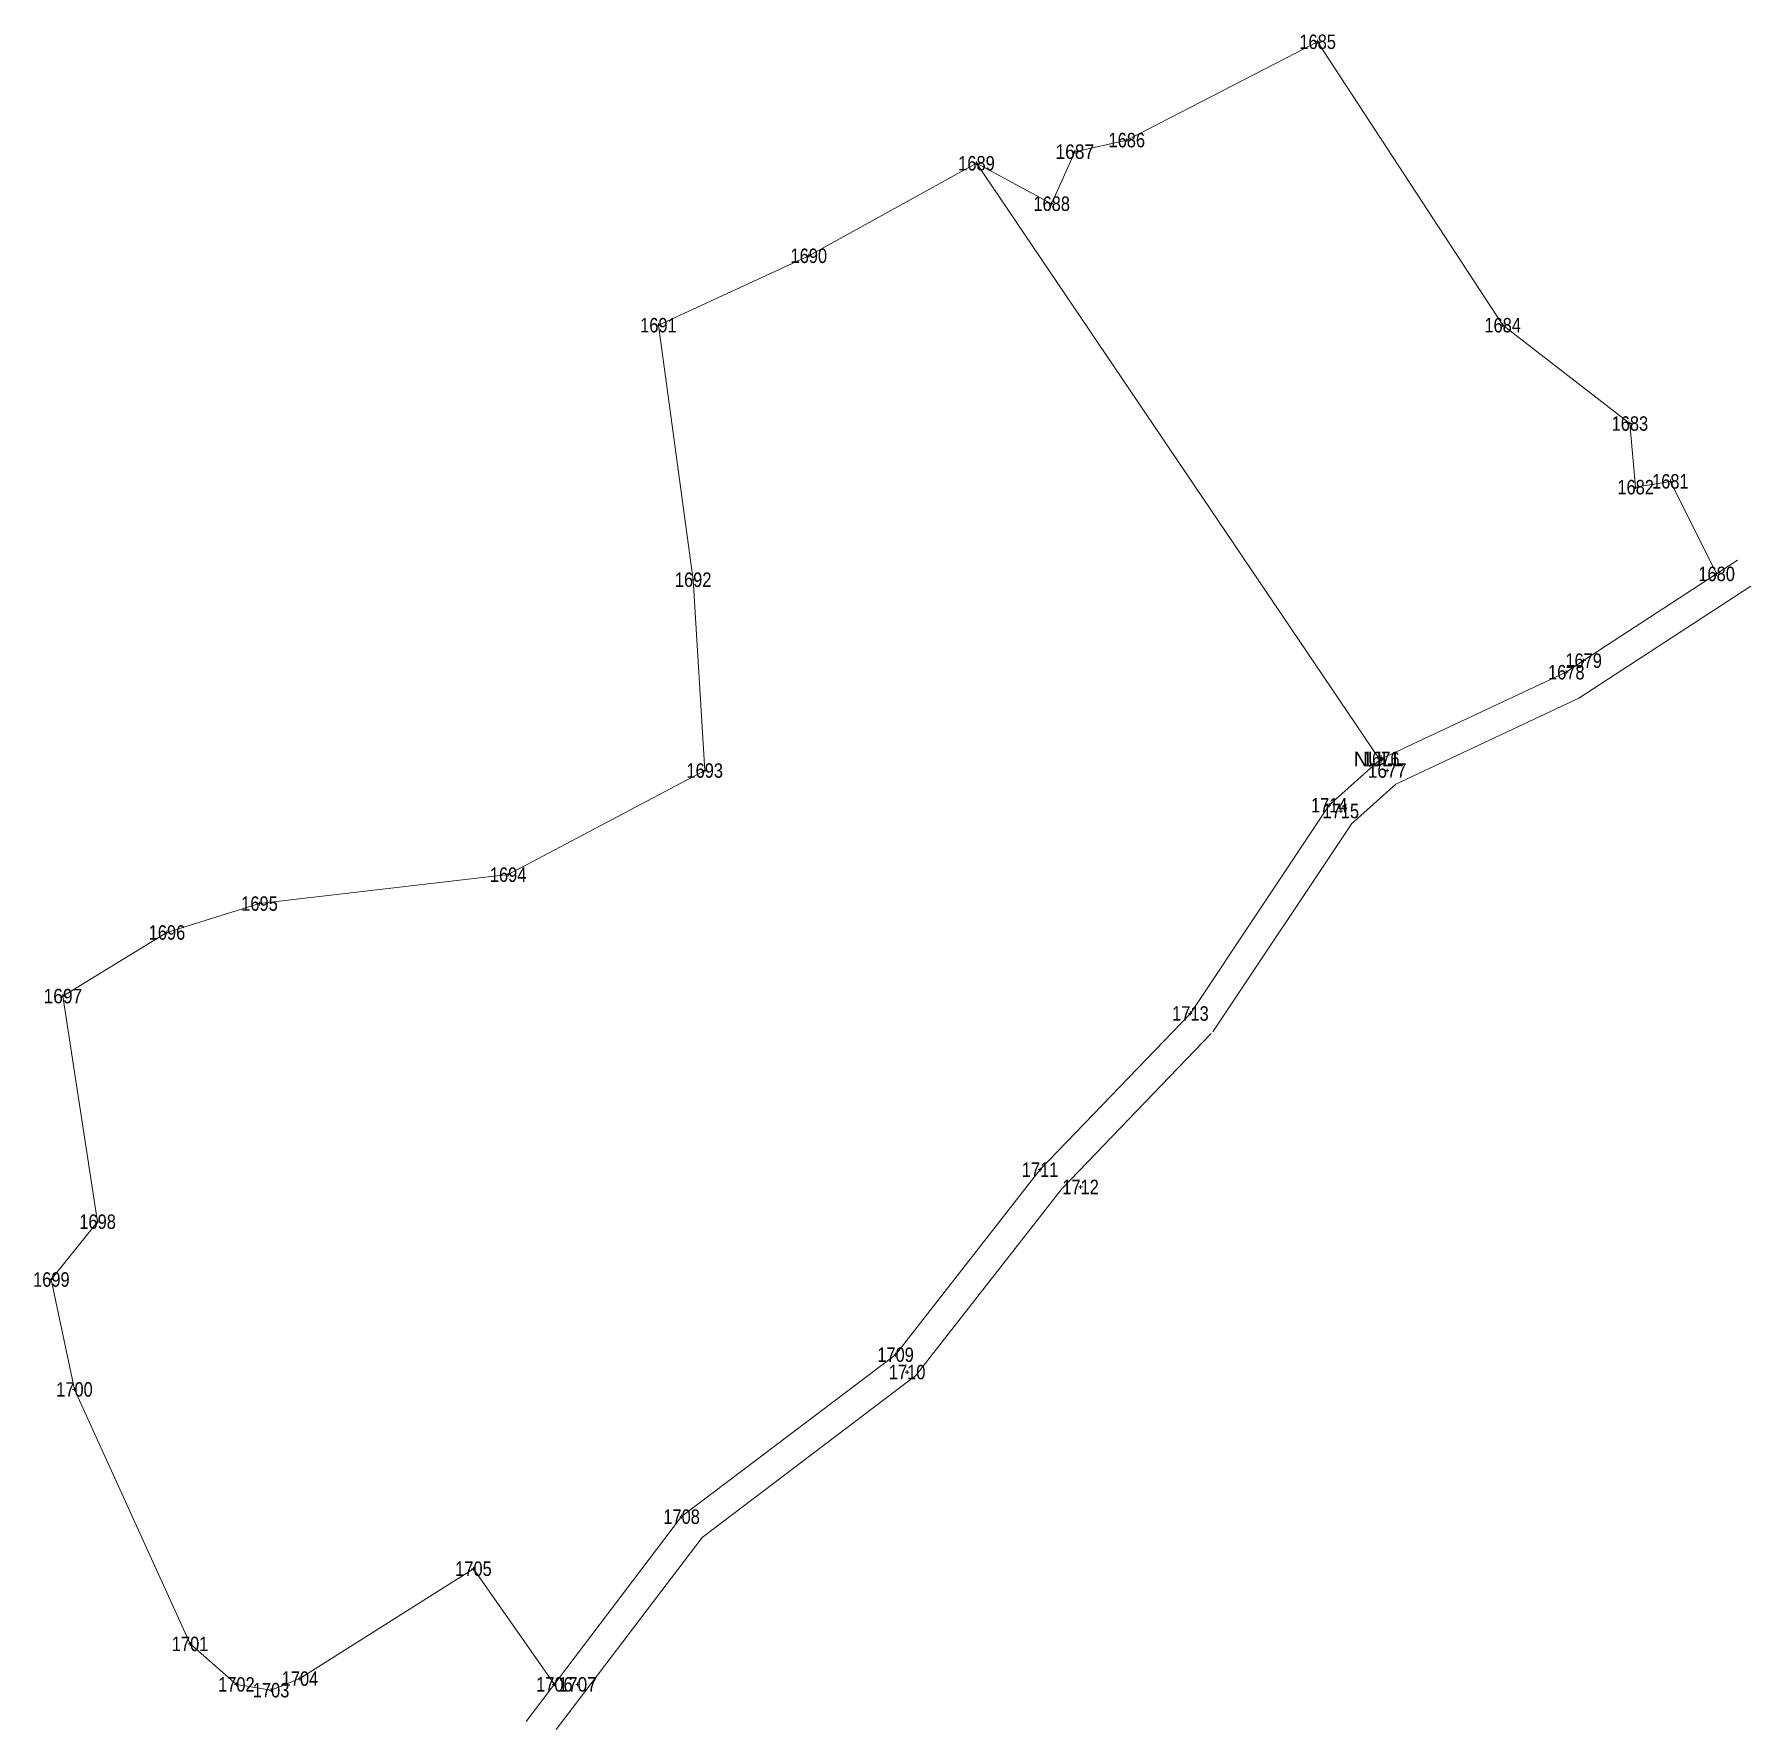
# Model space of a CAD drawing. Header units: centimetres. Extents: x 543200 to 548049, y 1836227 to 1837096.
# Drawn here: x 543200.1 to 543496.9, y 1836227.2 to 1836520.3 of the extents above; entities that cross this region are included whole.
import ezdxf
from ezdxf.enums import TextEntityAlignment as Align

# ---------------------------------------------------------------- set-up
doc = ezdxf.new("R2010")
doc.units = ezdxf.units.CM
doc.header["$PDMODE"] = 32
doc.header["$PDSIZE"] = 0.5
for name, color, linetype, lineweight in [('10', 7, 'Continuous', 13), ('11', 7, 'Continuous', 13), ('6', 7, 'Continuous', 13)]:
    doc.layers.add(name, color=color, linetype=linetype, lineweight=lineweight)
doc.layers.add('12', color=7, linetype='Continuous')

msp = doc.modelspace()

# ---------------------------------------------------------------- texts
at = {"layer": '12'}
for s, width, p in [('1685', 0.85, (543422.005, 1836517.75)), ('1687', 0.9, (543380.005, 1836498.75)), ('1686', 0.85, (543388.995, 1836500.75)), ('1689', 0.85, (543363.005, 1836496.75)), ('1688', 0.85, (543376.005, 1836489.75)), ('1690', 0.85, (543334.005, 1836480.75)), ('1691', 0.85, (543307.995, 1836468.75)), ('1684', 0.85, (543454, 1836468.75)), ('1683', 0.85, (543476, 1836451.75)), ('1681', 0.85, (543482.995, 1836441.75)), ('1682', 0.85, (543477, 1836440.75)), ('1692', 0.85, (543314, 1836424.75)), ('1680', 0.85, (543491.005, 1836425.75)), ('1679', 0.85, (543468.005, 1836410.75)), ('1678', 0.85, (543465.005, 1836408.75)), ('1693', 0.85, (543316, 1836391.75)), ('1676', 0.85, (543432.995, 1836393.75)), ('1677', 0.9, (543434.005, 1836391.75)), ('1714', 0.85, (543424, 1836385.75)), ('1715', 0.85, (543426.005, 1836384.75)), ('1694', 0.85, (543282, 1836373.75)), ('1695', 0.85, (543239.005, 1836368.75)), ('1696', 0.85, (543222.995, 1836363.75)), ('1697', 0.9, (543205.005, 1836352.75)), ('1713', 0.85, (543400, 1836349.75)), ('1711', 0.85, (543373.995, 1836322.75)), ('1712', 0.85, (543381, 1836319.75)), ('1698', 0.85, (543211.005, 1836313.75)), ('1699', 0.85, (543203.005, 1836303.75)), ('1709', 0.85, (543349.005, 1836290.75)), ('1710', 0.85, (543351.005, 1836287.75)), ('1700', 0.85, (543207.005, 1836284.75)), ('1708', 0.85, (543312.005, 1836262.75)), ('1705', 0.85, (543276.005, 1836253.75)), ('1701', 0.85, (543226.995, 1836240.75)), ('1704', 0.85, (543246, 1836234.75)), ('1702', 0.85, (543235, 1836233.75)), ('1703', 0.85, (543241, 1836232.75)), ('1706', 0.85, (543289.995, 1836233.75)), ('1707', 0.9, (543294.005, 1836233.75))]:
    msp.add_text(s, height=2.5, dxfattribs=dict(at, width=width)).set_placement(p, align=Align.CENTER)
msp.add_text('NULL ', height=2.5, dxfattribs=at).set_placement((543433, 1836393.75), align=Align.CENTER)

# ---------------------------------------------------------------- linework, layer by layer
at = {"layer": '10'}
for p, q in [((543432.69, 1836395), (543432.38, 1836395)), ((543433, 1836395.62), (543433, 1836395.31)), ((543433, 1836394.69), (543433, 1836394.37)), ((543433.62, 1836395), (543433.31, 1836395))]:
    msp.add_line(p, q, dxfattribs=at)
msp.add_circle((543433, 1836395), 0.312, dxfattribs=at)
msp.add_point((543433, 1836395), dxfattribs=at)
at = {"layer": '11'}
for p, q in [((543422.31, 1836519), (543421.69, 1836519)), ((543422, 1836519.31), (543422, 1836518.69)), ((543389.31, 1836502), (543388.69, 1836502)), ((543389, 1836502.31), (543389, 1836501.69)), ((543363.31, 1836498), (543362.69, 1836498)), ((543363, 1836498.31), (543363, 1836497.69)), ((543380.31, 1836500), (543379.69, 1836500)), ((543380, 1836500.31), (543380, 1836499.69)), ((543376.31, 1836491), (543375.69, 1836491)), ((543376, 1836491.31), (543376, 1836490.69)), ((543334.31, 1836482), (543333.69, 1836482)), ((543334, 1836482.31), (543334, 1836481.69)), ((543308.31, 1836470), (543307.69, 1836470)), ((543308, 1836470.31), (543308, 1836469.69)), ((543454.31, 1836470), (543453.69, 1836470)), ((543454, 1836470.31), (543454, 1836469.69)), ((543476, 1836453.31), (543476, 1836452.69)), ((543476.31, 1836453), (543475.69, 1836453)), ((543477.31, 1836442), (543476.69, 1836442)), ((543477, 1836442.31), (543477, 1836441.69)), ((543483.31, 1836443), (543482.69, 1836443)), ((543483, 1836443.31), (543483, 1836442.69)), ((543491.31, 1836427), (543490.69, 1836427)), ((543491, 1836427.31), (543491, 1836426.69)), ((543314.31, 1836426), (543313.69, 1836426)), ((543314, 1836426.31), (543314, 1836425.69)), ((543468.31, 1836412), (543467.69, 1836412)), ((543468, 1836412.31), (543468, 1836411.69)), ((543465.31, 1836410), (543464.69, 1836410)), ((543465, 1836410.31), (543465, 1836409.69)), ((543433.31, 1836395), (543432.69, 1836395)), ((543433, 1836395.31), (543433, 1836394.69)), ((543316.31, 1836393), (543315.69, 1836393)), ((543316, 1836393.31), (543316, 1836392.69)), ((543434.31, 1836393), (543433.69, 1836393)), ((543434, 1836393.31), (543434, 1836392.69)), ((543424.31, 1836387), (543423.69, 1836387)), ((543424, 1836387.31), (543424, 1836386.69)), ((543426.31, 1836386), (543425.69, 1836386)), ((543426, 1836386.31), (543426, 1836385.69)), ((543282.31, 1836375), (543281.69, 1836375)), ((543282, 1836375.31), (543282, 1836374.69)), ((543239, 1836370.31), (543239, 1836369.69)), ((543239.31, 1836370), (543238.69, 1836370)), ((543223.31, 1836365), (543222.69, 1836365)), ((543223, 1836365.31), (543223, 1836364.69)), ((543205.31, 1836354), (543204.69, 1836354)), ((543205, 1836354.31), (543205, 1836353.69)), ((543400.31, 1836351), (543399.69, 1836351)), ((543400, 1836351.31), (543400, 1836350.69)), ((543374.31, 1836324), (543373.69, 1836324)), ((543374, 1836324.31), (543374, 1836323.69)), ((543381.31, 1836321), (543380.69, 1836321)), ((543381, 1836321.31), (543381, 1836320.69)), ((543211.31, 1836315), (543210.69, 1836315)), ((543211, 1836315.31), (543211, 1836314.69)), ((543203.31, 1836305), (543202.69, 1836305)), ((543203, 1836305.31), (543203, 1836304.69)), ((543349.31, 1836292), (543348.69, 1836292)), ((543349, 1836292.31), (543349, 1836291.69)), ((543351.31, 1836289), (543350.69, 1836289)), ((543351, 1836289.31), (543351, 1836288.69)), ((543207.31, 1836286), (543206.69, 1836286)), ((543207, 1836286.31), (543207, 1836285.69)), ((543312.31, 1836264), (543311.69, 1836264)), ((543312, 1836264.31), (543312, 1836263.69)), ((543276.31, 1836255), (543275.69, 1836255)), ((543276, 1836255.31), (543276, 1836254.69)), ((543227.31, 1836242), (543226.69, 1836242)), ((543227, 1836242.31), (543227, 1836241.69)), ((543235.31, 1836235), (543234.69, 1836235)), ((543235, 1836235.31), (543235, 1836234.69)), ((543241.31, 1836234), (543240.69, 1836234)), ((543241, 1836234.31), (543241, 1836233.69)), ((543246.31, 1836236), (543245.69, 1836236)), ((543246, 1836236.31), (543246, 1836235.69)), ((543290.31, 1836235), (543289.69, 1836235)), ((543290, 1836235.31), (543290, 1836234.69)), ((543294.31, 1836235), (543293.69, 1836235)), ((543294, 1836235.31), (543294, 1836234.69))]:
    msp.add_line(p, q, dxfattribs=at)
at = {"layer": '6'}
for p, q in [((543467.2, 1836405.51), (543496.89, 1836424.87)), ((543435.51, 1836390.65), (543467.19, 1836405.5)), ((543427.81, 1836383.7), (543435.52, 1836390.65)), ((543403.9, 1836347.84), (543427.8, 1836383.69)), ((543377.79, 1836320.72), (543403.6, 1836347.53)), ((543352.53, 1836288.4), (543377.76, 1836320.69)), ((543315.55, 1836260.41), (543352.52, 1836288.39)), ((543290.33, 1836227.17), (543315.54, 1836260.41))]:
    msp.add_line(p, q, dxfattribs=at)
for points in [[(543491, 1836427), (543483, 1836443), (543477, 1836442), (543476, 1836453), (543454, 1836470), (543422, 1836519), (543389, 1836502), (543380, 1836500), (543376, 1836491), (543363, 1836498), (543432.73, 1836394.87)], [(543363, 1836498), (543334, 1836482), (543308, 1836470), (543314, 1836426), (543316, 1836393), (543282, 1836375), (543239, 1836370), (543223, 1836365), (543205, 1836354), (543211, 1836315), (543203, 1836305), (543207, 1836286), (543227, 1836242), (543235, 1836235), (543241, 1836234), (543246, 1836236), (543276, 1836255), (543290, 1836235)], [(543433.01, 1836395), (543465, 1836410), (543468, 1836412), (543494.63, 1836429.37)], [(543285.14, 1836228.59), (543312, 1836264), (543349, 1836292), (543374, 1836324), (543400, 1836351), (543424, 1836387), (543432.73, 1836394.87)]]:
    msp.add_lwpolyline(points, dxfattribs=at)

msp.set_redraw_order([(e.dxf.handle, doc.entitydb.next_handle()) for e in msp.query("TEXT MTEXT ATTDEF DIMENSION ARC_DIMENSION")])  # texts and dimensions are drawn at this point

doc.saveas('drawing.dxf')
